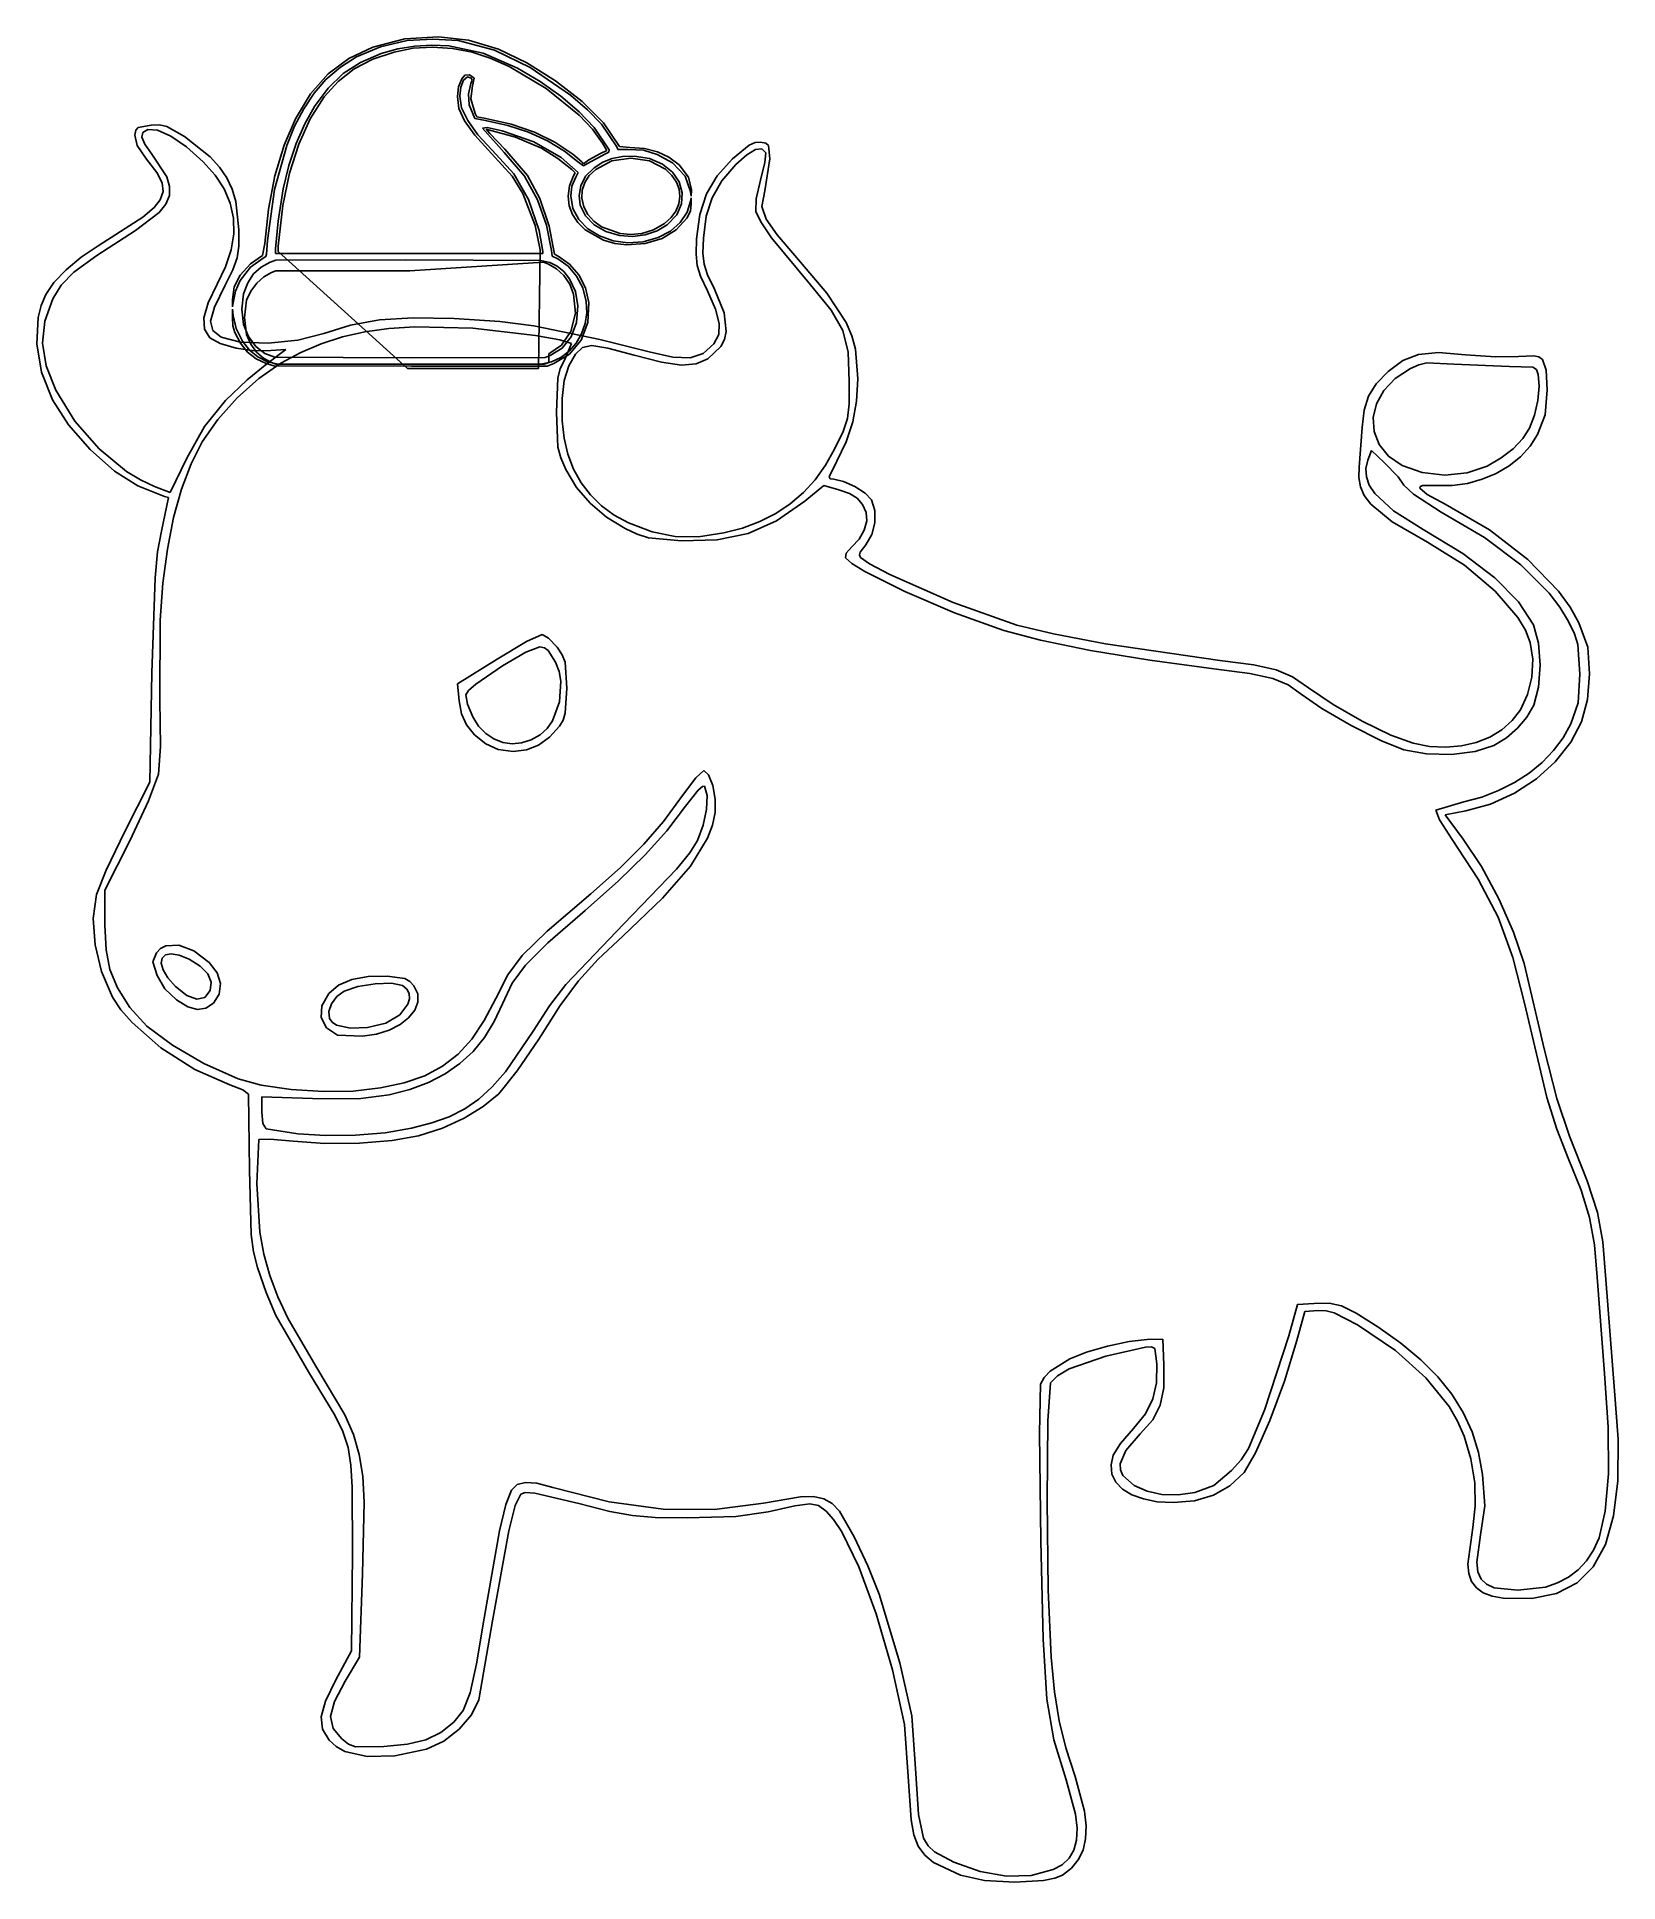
# Model space of a CAD drawing. Extents: x 8 to 137, y 0 to 151.
import ezdxf

# ---------------------------------------------------------------- set-up
doc = ezdxf.new("R2010")
doc.units = 0

msp = doc.modelspace()

# ---------------------------------------------------------------- linework, layer by layer
at = {"layer": 'Image'}
for p, q in [((35.060098, 150.5299), (37.689933, 151.2308)), ((37.689933, 151.2308), (40.432328, 151.382989)), ((39.967852, 151.207314), (37.86862, 151.096162)), ((42.06335, 151.0931), (39.967852, 151.207314)), ((40.432328, 151.382989), (42.895939, 151.102729)), ((33.7389, 149.750122), (32.409449, 148.89344)), ((33.085365, 149.601637), (35.060098, 150.5299)), ((35.703421, 150.561477), (33.7389, 149.750122)), ((34.056714, 149.299001), (35.740757, 150.01235)), ((36.817965, 150.138368), (35.055018, 149.549656)), ((37.86862, 151.096162), (35.703421, 150.561477)), ((35.740757, 150.01235), (37.111086, 150.399887)), ((38.370824, 150.449252), (36.817965, 150.138368)), ((37.111086, 150.399887), (38.495364, 150.633787)), ((39.958115, 150.538582), (38.370824, 150.449252)), ((38.495364, 150.633787), (39.890442, 150.714382)), ((39.890442, 150.714382), (41.293168, 150.642006)), ((41.596661, 150.444818), (39.958115, 150.538582)), ((41.293168, 150.642006), (44.108967, 150.039677)), ((43.206625, 150.126675), (41.596661, 150.444818)), ((45.036816, 150.290811), (42.06335, 151.0931)), ((42.895939, 151.102729), (45.350438, 150.365389)), ((44.682068, 149.647075), (43.206625, 150.126675)), ((44.108967, 150.039677), (46.917557, 148.82947)), ((46.218159, 148.968082), (44.682068, 149.647075)), ((47.9493, 148.887), (45.036816, 150.290811)), ((45.350438, 150.365389), (47.681765, 149.266462)), ((29.960712, 146.7193), (31.40121, 148.345865)), ((32.409449, 148.89344), (31.22335, 147.888532)), ((31.393141, 147.19136), (32.628735, 148.375466)), ((31.40121, 148.345865), (33.085365, 149.601637)), ((33.531745, 148.755204), (32.218239, 147.73589)), ((32.628735, 148.375466), (34.056714, 149.299001)), ((35.055018, 149.549656), (33.531745, 148.755204)), ((42.339595, 147.962083), (42.609613, 148.245855)), ((42.807804, 148.108981), (42.502892, 147.82729)), ((42.609613, 148.245855), (42.985491, 148.274223)), ((43.122273, 148.004964), (42.807804, 148.108981)), ((42.985491, 148.274223), (43.367554, 148.00398)), ((49.270321, 147.152814), (46.218159, 148.968082)), ((46.917557, 148.82947), (48.75552, 147.735553)), ((47.681765, 149.266462), (50.037581, 147.79402)), ((51.2632, 146.61025), (47.9493, 148.887)), ((28.716948, 144.67866), (29.960712, 146.7193)), ((30.269774, 146.772833), (29.415225, 145.499193)), ((31.22335, 147.888532), (30.269774, 146.772833)), ((30.286257, 145.6963), (31.393141, 147.19136)), ((32.218239, 147.73589), (31.084595, 146.472588)), ((41.990523, 146.511573), (42.067491, 147.300214)), ((42.067491, 147.300214), (42.339595, 147.962083)), ((42.272361, 147.262384), (42.181033, 146.516754)), ((42.502892, 147.82729), (42.272361, 147.262384)), ((42.897533, 146.71022), (43.082531, 147.559689)), ((42.944818, 145.814349), (42.897533, 146.71022)), ((43.082531, 147.559689), (43.188177, 147.850632)), ((43.236719, 147.362976), (43.091836, 146.303528)), ((43.188177, 147.850632), (43.122273, 148.004964)), ((43.367554, 148.00398), (43.236719, 147.362976)), ((48.75552, 147.735553), (50.456713, 146.526712)), ((51.959185, 144.962679), (49.270321, 147.152814)), ((50.037581, 147.79402), (52.201843, 146.099438)), ((52.657566, 145.402594), (51.2632, 146.61025)), ((29.415225, 145.499193), (28.660813, 144.070662)), ((29.485527, 144.265556), (30.286257, 145.6963)), ((31.084595, 146.472588), (29.94272, 144.685616)), ((42.118116, 145.522014), (41.990523, 146.511573)), ((42.565891, 144.516055), (42.118116, 145.522014)), ((42.181033, 146.516754), (42.320925, 145.568352)), ((42.320925, 145.568352), (42.831936, 144.534564)), ((43.419611, 144.697419), (42.944818, 145.814349)), ((43.091836, 146.303528), (43.448402, 145.112366)), ((43.448402, 145.112366), (43.590004, 144.831541)), ((50.456713, 146.526712), (51.958416, 145.25159)), ((51.958416, 145.25159), (53.197907, 143.95883)), ((52.201843, 146.099438), (53.958508, 144.334089)), ((53.7791, 144.227), (52.657566, 145.402594)), ((15.5783, 143.343), (15.662807, 143.733524)), ((15.662807, 143.733524), (15.857709, 143.966909)), ((15.857709, 143.966909), (16.90439, 144.163874)), ((16.635, 143.787), (16.219784, 143.550125)), ((17.432233, 143.740875), (16.635, 143.787)), ((16.90439, 144.163874), (17.596765, 144.170422)), ((18.522163, 143.2485), (17.432233, 143.740875)), ((17.596765, 144.170422), (18.194031, 144.046085)), ((18.194031, 144.046085), (19.65132, 143.215548)), ((27.792274, 142.511862), (28.716948, 144.67866)), ((28.660813, 144.070662), (28.007647, 142.490287)), ((28.783981, 142.64539), (29.485527, 144.265556)), ((29.94272, 144.685616), (28.99141, 142.597568)), ((43.426858, 143.338507), (42.565891, 144.516055)), ((42.831936, 144.534564), (43.674542, 143.361994)), ((44.301775, 144.535269), (43.419611, 144.697419)), ((43.590004, 144.831541), (44.32294, 144.703492)), ((44.054768, 143.908954), (44.434845, 143.962709)), ((45.821478, 141.921154), (44.054768, 143.908954)), ((46.114134, 144.129346), (44.301775, 144.535269)), ((44.32294, 144.703492), (46.403394, 144.232125)), ((44.548147, 143.782201), (44.340863, 143.820745)), ((44.340863, 143.820745), (44.652938, 143.459685)), ((44.434845, 143.962709), (45.666488, 143.690831)), ((46.754037, 143.1706), (44.548147, 143.782201)), ((45.666488, 143.690831), (48.257176, 142.779615)), ((47.814333, 143.568126), (46.114134, 144.129346)), ((46.403394, 144.232125), (48.296382, 143.580699)), ((48.296382, 143.580699), (49.983102, 142.756958)), ((53.041154, 143.815101), (51.959185, 144.962679)), ((53.880825, 142.679485), (53.041154, 143.815101)), ((53.197907, 143.95883), (54.421207, 142.12071)), ((55.038173, 142.371797), (53.7791, 144.227)), ((53.958508, 144.334089), (55.265328, 142.396329)), ((15.760438, 142.49), (15.5783, 143.343)), ((16.5269, 141.373), (15.760438, 142.49)), ((16.219784, 143.550125), (16.13155, 143.17075)), ((16.13155, 143.17075), (16.378641, 142.599)), ((16.378641, 142.599), (16.9694, 141.785)), ((19.804111, 142.368375), (18.522163, 143.2485)), ((19.65132, 143.215548), (21.734344, 141.549353)), ((21.1774, 141.159), (19.804111, 142.368375)), ((28.007647, 142.490287), (27.009491, 138.886203)), ((27.048397, 140.00806), (27.792274, 142.511862)), ((28.190736, 140.859782), (28.783981, 142.64539)), ((28.99141, 142.597568), (28.236345, 140.223297)), ((44.794033, 141.834183), (43.426858, 143.338507)), ((43.674542, 143.361994), (45.154156, 141.757104)), ((44.652938, 143.459685), (45.861208, 142.179345)), ((45.861208, 142.179345), (47.729888, 140.019995)), ((48.876077, 142.277331), (46.754037, 143.1706)), ((49.37568, 142.861981), (47.814333, 143.568126)), ((48.257176, 142.779615), (50.492748, 141.514021)), ((50.223215, 141.431362), (48.876077, 142.277331)), ((50.771485, 142.021279), (49.37568, 142.861981)), ((49.983102, 142.756958), (51.44475, 141.768652)), ((53.69884, 141.841441), (54.223869, 142.071579)), ((54.223869, 142.071579), (53.880825, 142.679485)), ((54.421207, 142.12071), (54.40546, 141.953423)), ((55.124432, 142.162043), (55.038173, 142.371797)), ((55.987735, 142.170707), (55.124432, 142.162043)), ((55.265328, 142.396329), (56.101699, 142.322999)), ((57.219857, 142.10111), (55.987735, 142.170707)), ((56.101699, 142.322999), (57.3041, 142.235046)), ((58.362995, 141.759648), (57.219857, 142.10111)), ((57.3041, 142.235046), (58.374888, 141.969841)), ((64.519307, 141.398825), (65.890358, 142.52658)), ((66.402657, 142.15173), (65.685257, 141.721318)), ((65.890358, 142.52658), (66.371832, 142.730043)), ((66.371832, 142.730043), (66.818737, 142.752985)), ((66.9301, 142.210416), (66.402657, 142.15173)), ((66.818737, 142.752985), (67.242214, 142.671619)), ((67.242403, 141.88748), (66.9301, 142.210416)), ((67.242214, 142.671619), (67.472253, 142.484784)), ((67.472253, 142.484784), (67.575038, 141.393945)), ((17.365478, 140.280625), (16.5269, 141.373)), ((16.9694, 141.785), (18.186323, 139.915188)), ((22.15153, 140.068945), (21.1774, 141.159)), ((21.734344, 141.549353), (22.500193, 140.712014)), ((22.500193, 140.712014), (23.099926, 139.84153)), ((27.714907, 138.93271), (28.190736, 140.859782)), ((46.476336, 139.983354), (44.794033, 141.834183)), ((45.154156, 141.757104), (46.602646, 140.172884)), ((47.489923, 139.984224), (45.821478, 141.921154)), ((51.364137, 140.526831), (50.223215, 141.431362)), ((50.492748, 141.514021), (51.872678, 140.269561)), ((51.838085, 141.182446), (50.771485, 142.021279)), ((51.44475, 141.768652), (52.170563, 141.157744)), ((52.319897, 140.82894), (51.838085, 141.182446)), ((52.170563, 141.157744), (52.32861, 140.998396)), ((52.65179, 141.006938), (52.319897, 140.82894)), ((52.32861, 140.998396), (52.765193, 141.313269)), ((52.482023, 139.968643), (53.198733, 140.662293)), ((54.10951, 141.813302), (52.65179, 141.006938)), ((52.765193, 141.313269), (53.69884, 141.841441)), ((53.198733, 140.662293), (53.906629, 141.125405)), ((54.645763, 141.239432), (53.337006, 140.535064)), ((53.906629, 141.125405), (54.669358, 141.434094)), ((54.40546, 141.953423), (54.10951, 141.813302)), ((56.187266, 141.464569), (54.645763, 141.239432)), ((54.669358, 141.434094), (55.513508, 141.596152)), ((55.513508, 141.596152), (56.465663, 141.619367)), ((57.727632, 141.239789), (56.187266, 141.464569)), ((56.465663, 141.619367), (57.729259, 141.415746)), ((59.033656, 140.53808), (57.727632, 141.239789)), ((57.729259, 141.415746), (58.782463, 140.958744)), ((59.617525, 141.060891), (58.362995, 141.759648)), ((58.374888, 141.969841), (59.319794, 141.525368)), ((58.782463, 140.958744), (59.598443, 140.303859)), ((59.319794, 141.525368), (60.144549, 140.899609)), ((60.632321, 139.980064), (59.617525, 141.060891)), ((60.144549, 140.899609), (60.925288, 139.906555)), ((63.263752, 140.005076), (64.519307, 141.398825)), ((64.803083, 140.929073), (63.64633, 139.581231)), ((65.685257, 141.721318), (64.803083, 140.929073)), ((66.813434, 139.65056), (67.171653, 141.084864)), ((67.575038, 141.393945), (67.161854, 138.776385)), ((67.171653, 141.084864), (67.242403, 141.88748)), ((17.804775, 139.4395), (17.365478, 140.280625)), ((17.885534, 138.728125), (17.804775, 139.4395)), ((18.186323, 139.915188), (18.420722, 139.124867)), ((18.420722, 139.124867), (18.397862, 138.3945)), ((22.88753, 138.936375), (22.15153, 140.068945)), ((23.099926, 139.84153), (23.546787, 138.915163)), ((26.514118, 137.285033), (27.048397, 140.00806)), ((28.236345, 140.223297), (27.683205, 137.577658)), ((47.345203, 138.565763), (46.476336, 139.983354)), ((46.602646, 140.172884), (47.814589, 138.07057)), ((48.559238, 138.037094), (47.489923, 139.984224)), ((47.729888, 140.019995), (48.747882, 138.138077)), ((51.061389, 138.329876), (51.178677, 139.194265)), ((51.178677, 139.194265), (51.496954, 139.997186)), ((51.374867, 139.165456), (51.272369, 138.358599)), ((51.642346, 140.253233), (51.364137, 140.526831)), ((51.691771, 139.902459), (51.374867, 139.165456)), ((51.496954, 139.997186), (51.642346, 140.253233)), ((51.872678, 140.269561), (51.691771, 139.902459)), ((51.954142, 138.399487), (52.092313, 139.186353)), ((52.092313, 139.186353), (52.482023, 139.968643)), ((52.422679, 139.457866), (52.219977, 138.838772)), ((52.794809, 140.022859), (52.422679, 139.457866)), ((53.337006, 140.535064), (52.794809, 140.022859)), ((59.559289, 140.039247), (59.033656, 140.53808)), ((59.930814, 139.488781), (59.559289, 140.039247)), ((59.598443, 140.303859), (60.150366, 139.50659)), ((60.148587, 138.904325), (59.930814, 139.488781)), ((60.150366, 139.50659), (60.411398, 138.622436)), ((61.088205, 138.732081), (60.632321, 139.980064)), ((60.925288, 139.906555), (61.155619, 138.852359)), ((62.38746, 138.516966), (63.263752, 140.005076)), ((63.64633, 139.581231), (62.853609, 138.209208)), ((66.465832, 138.115621), (66.813434, 139.65056)), ((17.166266, 137.398844), (17.6485, 138.025)), ((18.111833, 137.696758), (17.55672, 137.004312)), ((17.6485, 138.025), (17.885534, 138.728125)), ((18.397862, 138.3945), (18.111833, 137.696758)), ((23.385636, 137.75918), (22.88753, 138.936375)), ((23.646088, 136.53525), (23.385636, 137.75918)), ((23.546787, 138.915163), (23.85402, 137.910175)), ((23.85402, 137.910175), (24.10258, 135.573378)), ((27.009491, 138.886203), (26.42963, 134.711332)), ((27.30028, 136.303585), (27.714907, 138.93271)), ((27.683205, 137.577658), (27.313603, 134.235778)), ((48.360343, 135.945063), (47.345203, 138.565763)), ((47.814589, 138.07057), (48.696606, 135.514154)), ((49.278377, 135.957283), (48.559238, 138.037094)), ((48.747882, 138.138077), (49.512588, 135.888045)), ((51.156328, 137.554921), (51.061389, 138.329876)), ((51.429722, 136.830974), (51.156328, 137.554921)), ((51.272369, 138.358599), (51.441666, 137.337145)), ((52.05215, 137.605553), (51.954142, 138.399487)), ((52.471123, 136.73853), (52.05215, 137.605553)), ((52.219977, 138.838772), (52.186066, 138.164264)), ((52.186066, 138.164264), (52.337744, 137.464924)), ((59.882965, 137.123478), (60.124305, 137.704029)), ((60.354706, 137.706895), (59.953459, 136.815465)), ((60.124305, 137.704029), (60.212965, 138.303526)), ((60.212965, 138.303526), (60.148587, 138.904325)), ((60.411398, 138.622436), (60.354706, 137.706895)), ((60.795226, 137.01644), (61.090939, 137.933949)), ((61.141166, 137.720836), (61.084443, 137.117066)), ((61.1456, 138.329897), (61.088205, 138.732081)), ((61.090939, 137.933949), (61.143049, 138.189208)), ((61.143049, 138.189208), (61.141166, 137.720836)), ((61.155619, 138.852359), (61.1456, 138.329897)), ((61.843402, 136.829344), (62.38746, 138.516966)), ((62.853609, 138.209208), (62.37172, 136.692427)), ((66.42375, 137.07615), (66.465832, 138.115621)), ((67.161854, 138.776385), (66.911485, 137.48785)), ((12.5561, 134.266), (16.239825, 136.62475)), ((17.55672, 137.004312), (15.6156, 135.526)), ((16.239825, 136.62475), (17.166266, 137.398844)), ((23.669122, 135.262477), (23.646088, 136.53525)), ((26.218238, 134.46056), (26.514118, 137.285033)), ((27.0914, 134.036), (27.30028, 136.303585)), ((51.864438, 136.172236), (51.429722, 136.830974)), ((51.441666, 137.337145), (51.927838, 136.433157)), ((52.443341, 135.592911), (51.864438, 136.172236)), ((51.927838, 136.433157), (52.676079, 135.672801)), ((52.337744, 137.464924), (52.671766, 136.832917)), ((53.187831, 136.002325), (52.471123, 136.73853)), ((52.671766, 136.832917), (53.162888, 136.28306)), ((53.162888, 136.28306), (53.785869, 135.830171)), ((58.0595, 135.57691), (58.94367, 136.0898)), ((58.94367, 136.0898), (59.489301, 136.57952)), ((59.953459, 136.815465), (59.180823, 136.003647)), ((59.430988, 135.482077), (60.230635, 136.18647)), ((59.489301, 136.57952), (59.882965, 137.123478)), ((60.766889, 136.544266), (59.906936, 135.581748)), ((60.230635, 136.18647), (60.795226, 137.01644)), ((61.084443, 137.117066), (60.766889, 136.544266)), ((61.584547, 134.837055), (61.843402, 136.829344)), ((62.37172, 136.692427), (62.147463, 134.910313)), ((66.828449, 136.23562), (66.42375, 137.07615)), ((67.725456, 134.934148), (66.828449, 136.23562)), ((66.911485, 137.48785), (67.290598, 136.454375)), ((67.290598, 136.454375), (68.190013, 135.179049)), ((15.6156, 135.526), (12.47075, 133.486031)), ((23.454977, 133.93875), (23.669122, 135.262477)), ((24.10258, 135.573378), (24.090377, 134.245399)), ((26.42963, 134.711332), (26.353777, 133.587182)), ((48.775, 133.941133), (48.360343, 135.945063)), ((48.696606, 135.514154), (48.99634, 133.809234)), ((49.699218, 133.899244), (49.278377, 135.957283)), ((49.512588, 135.888045), (49.955073, 133.581895)), ((53.965171, 134.729311), (52.443341, 135.592911)), ((52.676079, 135.672801), (53.631583, 135.082243)), ((54.139997, 135.4452), (53.187831, 136.002325)), ((53.631583, 135.082243), (54.739543, 134.687648)), ((53.785869, 135.830171), (55.326434, 135.274572)), ((54.87383, 134.473441), (53.965171, 134.729311)), ((55.26534, 135.115423), (54.139997, 135.4452)), ((54.739543, 134.687648), (55.945155, 134.515181)), ((55.265343, 135.11543), (55.26534, 135.115423)), ((56.33776, 135.040398), (55.265343, 135.11543)), ((55.326434, 135.274572), (56.193532, 135.201497)), ((55.945155, 134.515181), (57.193612, 134.59101)), ((56.193532, 135.201497), (57.091516, 135.284664)), ((57.376315, 135.16989), (56.33776, 135.040398)), ((57.09151, 135.284656), (58.0595, 135.57691)), ((57.091516, 135.284664), (57.09151, 135.284656)), ((57.193612, 134.59101), (58.430109, 134.941299)), ((58.338255, 135.494206), (57.376315, 135.16989)), ((58.752414, 134.873631), (57.377943, 134.453214)), ((59.180823, 136.003647), (58.338255, 135.494206)), ((58.430109, 134.941299), (59.430988, 135.482077)), ((59.906936, 135.581748), (58.752414, 134.873631)), ((61.5347, 133.576134), (61.584547, 134.837055)), ((62.147463, 134.910313), (62.102635, 133.671564)), ((70.89827, 131.07988), (67.725456, 134.934148)), ((68.190013, 135.179049), (69.615518, 133.481215)), ((9.942714, 132.307125), (11.176995, 133.336766)), ((12.47075, 133.486031), (10.587501, 132.11375)), ((11.176995, 133.336766), (12.5561, 134.266)), ((23.00389, 132.561961), (23.454977, 133.93875)), ((23.952861, 133.280718), (23.597203, 132.316202)), ((24.090377, 134.245399), (23.952861, 133.280718)), ((26.0772, 133.25914), (25.031824, 132.512219)), ((25.033377, 132.795173), (26.040588, 133.46813)), ((26.040588, 133.46813), (26.218238, 134.46056)), ((26.305096, 133.396052), (26.0772, 133.25914)), ((26.353777, 133.587182), (26.305096, 133.396052)), ((26.648839, 132.922504), (27.1282, 133.101)), ((27.0914, 133.647), (27.0914, 134.036)), ((38.0438, 133.647), (27.0914, 133.647)), ((27.1282, 133.101), (37.7488, 133.118)), ((27.313603, 134.235778), (27.312643, 133.819231)), ((27.312643, 133.819231), (37.8965, 124.222)), ((37.7488, 133.118), (48.8355, 133.078091)), ((48.9963, 133.647), (38.0438, 133.647)), ((48.6277, 124.222), (48.775, 133.941133)), ((48.8355, 133.078091), (49.547206, 132.917877)), ((48.99634, 133.809234), (48.9963, 133.647)), ((49.751115, 133.432995), (49.699218, 133.899244)), ((50.220103, 133.192793), (49.751115, 133.432995)), ((49.955073, 133.581895), (50.231653, 133.411757)), ((51.067695, 132.60141), (50.220103, 133.192793)), ((50.231653, 133.411757), (51.182046, 132.781972)), ((55.858139, 134.353796), (54.87383, 134.473441)), ((57.377943, 134.453214), (55.858139, 134.353796)), ((61.619781, 132.67061), (61.5347, 133.576134)), ((62.102635, 133.671564), (62.19061, 132.779132)), ((69.615518, 133.481215), (72.255912, 130.382528)), ((8.945408, 131.262672), (9.942714, 132.307125)), ((10.587501, 132.11375), (9.52891, 131.047094)), ((22.3161, 131.13), (23.00389, 132.561961)), ((23.597203, 132.316202), (22.93057, 130.988718)), ((23.707677, 130.900166), (24.204148, 131.85986)), ((25.031824, 132.512219), (24.1894, 131.42801)), ((24.204148, 131.85986), (25.033377, 132.795173)), ((24.81342, 131.241535), (25.300071, 131.974164)), ((25.300071, 131.974164), (25.913351, 132.536221)), ((26.124635, 131.739813), (25.551779, 131.221706)), ((25.913351, 132.536221), (26.648839, 132.922504)), ((26.759431, 132.087177), (26.124635, 131.739813)), ((27.1282, 132.228), (26.759431, 132.087177)), ((38.0807, 132.228), (27.1282, 132.228)), ((49.033096, 132.928997), (38.0807, 132.228)), ((49.445832, 132.771097), (49.033096, 132.928997)), ((50.115554, 132.395339), (49.445832, 132.771097)), ((49.547206, 132.917877), (50.16745, 132.616383)), ((50.707238, 131.830047), (50.115554, 132.395339)), ((50.16745, 132.616383), (50.704879, 132.168008)), ((50.704879, 132.168008), (51.16814, 131.567151)), ((51.184478, 131.1187), (50.707238, 131.830047)), ((51.756192, 131.795678), (51.067695, 132.60141)), ((51.16814, 131.567151), (51.668271, 130.529655)), ((51.182046, 132.781972), (51.94472, 131.901247)), ((52.257162, 130.818219), (51.756192, 131.795678)), ((51.94472, 131.901247), (52.480755, 130.828133)), ((61.91016, 131.784713), (61.619781, 132.67061)), ((62.47621, 130.582675), (61.91016, 131.784713)), ((62.19061, 132.779132), (62.481077, 131.908328)), ((62.481077, 131.908328), (63.043721, 130.734463)), ((7.904657, 129.394721), (8.27723, 130.289)), ((8.27723, 130.289), (8.945408, 131.262672)), ((9.52891, 131.047094), (8.85803, 129.924)), ((21.568677, 129.592203), (22.3161, 131.13)), ((22.93057, 130.988718), (22.090886, 129.241204)), ((23.5828, 129.884), (23.707677, 130.900166)), ((23.828155, 130.54692), (23.623515, 129.60161)), ((24.1894, 131.42801), (23.828155, 130.54692)), ((24.338192, 129.084372), (24.457819, 130.343534)), ((24.457819, 130.343534), (24.81342, 131.241535)), ((25.072659, 130.568264), (24.719071, 129.814897)), ((25.551779, 131.221706), (25.072659, 130.568264)), ((51.510872, 130.304777), (51.184478, 131.1187)), ((51.655051, 128.758193), (51.510872, 130.304777)), ((51.668271, 130.529655), (51.853, 129.356251)), ((52.542173, 129.711653), (52.257162, 130.818219)), ((52.480755, 130.828133), (52.751233, 129.621187)), ((63.137258, 129.073595), (62.47621, 130.582675)), ((63.043721, 130.734463), (63.832847, 128.791185)), ((72.588974, 129.012715), (70.89827, 131.07988)), ((72.255912, 130.382528), (73.830665, 127.992277)), ((7.660252, 128.406891), (7.904657, 129.394721)), ((8.85803, 129.924), (8.199335, 128.111274)), ((21.223188, 128.387125), (21.568677, 129.592203)), ((22.090886, 129.241204), (21.772726, 128.09059)), ((23.5617, 128.381), (23.57221, 129.07964)), ((23.57221, 129.07964), (23.628013, 128.562547)), ((23.576423, 129.282572), (23.582761, 129.884147)), ((23.623515, 129.60161), (23.576423, 129.282572)), ((23.582761, 129.884147), (23.5828, 129.884)), ((23.628013, 128.562547), (23.871705, 127.492043)), ((24.458412, 127.815524), (24.338192, 129.084372)), ((24.719071, 129.814897), (24.541643, 128.408081)), ((51.286432, 127.246737), (51.655051, 128.758193)), ((51.853, 129.356251), (51.747463, 128.001736)), ((52.444592, 127.896944), (52.58236, 128.78822)), ((52.58236, 128.78822), (52.542173, 129.711653)), ((52.751233, 129.621187), (52.669317, 127.992642)), ((63.437846, 127.907756), (63.137258, 129.073595)), ((63.832847, 128.791185), (64.009493, 127.245093)), ((73.551256, 127.333332), (72.588974, 129.012715)), ((7.550903, 126.231625), (7.660252, 128.406891)), ((8.199335, 128.111274), (8.018129, 126.299688)), ((21.27158, 127.456734), (21.223188, 128.387125)), ((21.7058, 126.743), (21.27158, 127.456734)), ((21.772726, 128.09059), (21.962933, 127.341538)), ((21.962933, 127.341538), (22.648348, 126.798708)), ((23.587962, 127.711875), (23.5617, 128.381)), ((23.7682, 127.165), (23.587962, 127.711875)), ((24.228778, 126.288875), (23.7682, 127.165)), ((23.871705, 127.492043), (24.380703, 126.466017)), ((24.869901, 126.841564), (24.458412, 127.815524)), ((24.541643, 128.408081), (24.718281, 126.999617)), ((24.718281, 126.999617), (25.074522, 126.226458)), ((28.924909, 126.538958), (31.044448, 127.082583)), ((31.044448, 127.082583), (33.243315, 127.7777)), ((34.419176, 127.225059), (32.579197, 126.809323)), ((33.243315, 127.7777), (35.603225, 128.196908)), ((36.381848, 127.500414), (34.419176, 127.225059)), ((35.603225, 128.196908), (38.353297, 128.366613)), ((38.493019, 127.640078), (36.381848, 127.500414)), ((38.353297, 128.366613), (41.722648, 128.313223)), ((43.264077, 127.53109), (38.493019, 127.640078)), ((41.722648, 128.313223), (45.466518, 128.063561)), ((48.374391, 126.940326), (43.264077, 127.53109)), ((45.466518, 128.063561), (48.259988, 127.721416)), ((48.259988, 127.721416), (53.647292, 126.599325)), ((50.514707, 126.136254), (51.286432, 127.246737)), ((51.747463, 128.001736), (51.310162, 126.82661)), ((51.704142, 126.306821), (52.146107, 127.061815)), ((52.669317, 127.992642), (52.125639, 126.552094)), ((52.146107, 127.061815), (52.444592, 127.896944)), ((62.999808, 126.257545), (63.388516, 126.998095)), ((63.388516, 126.998095), (63.437846, 127.907756)), ((64.009493, 127.245093), (63.865619, 126.594828)), ((73.983296, 125.549501), (73.551256, 127.333332)), ((73.830665, 127.992277), (74.296984, 126.909293)), ((7.939092, 123.925297), (7.550903, 126.231625)), ((8.018129, 126.299688), (8.316292, 124.430063)), ((22.559195, 126.258047), (21.7058, 126.743)), ((23.882513, 125.879125), (22.559195, 126.258047)), ((22.648348, 126.798708), (24.235909, 126.380421)), ((25.371823, 125.669891), (23.882513, 125.879125)), ((24.8081, 125.5725), (24.228778, 126.288875)), ((24.235909, 126.380421), (26.491745, 126.299371)), ((24.380703, 126.466017), (24.953748, 125.738081)), ((25.504722, 125.017375), (24.8081, 125.5725)), ((25.470954, 126.037964), (24.869901, 126.841564)), ((24.953748, 125.738081), (25.643947, 125.173035)), ((25.074522, 126.226458), (25.5476, 125.573341)), ((26.7232, 125.694), (25.371823, 125.669891)), ((26.213612, 125.454241), (25.470954, 126.037964)), ((25.5476, 125.573341), (26.116309, 125.063929)), ((27.049912, 125.139914), (26.213612, 125.454241)), ((26.3928, 124.617), (27.94, 125.772)), ((26.491745, 126.299371), (28.924909, 126.538958)), ((27.94, 125.772), (26.7232, 125.694)), ((29.164103, 125.537948), (27.537377, 124.67293)), ((30.836108, 126.248516), (29.164103, 125.537948)), ((32.579197, 126.809323), (30.836108, 126.248516)), ((50.388363, 126.572712), (48.374391, 126.940326)), ((49.475612, 125.427937), (50.514707, 126.136254)), ((50.577609, 125.896582), (49.58632, 125.277361)), ((51.344037, 126.26614), (50.388363, 126.572712)), ((50.458723, 125.133199), (51.135935, 125.655953)), ((51.310162, 126.82661), (50.577609, 125.896582)), ((50.779593, 124.95073), (51.344037, 126.26614)), ((51.135935, 125.655953), (51.704142, 126.306821)), ((52.125639, 126.552094), (51.17728, 125.398778)), ((52.227908, 125.938536), (51.668054, 125.411206)), ((53.005609, 126.101716), (52.227908, 125.938536)), ((54.317145, 125.894011), (53.005609, 126.101716)), ((53.647292, 126.599325), (57.708318, 125.590516)), ((56.478504, 125.308687), (54.317145, 125.894011)), ((57.708318, 125.590516), (59.638359, 125.139822)), ((61.056468, 125.087255), (62.123375, 125.453076)), ((62.123375, 125.453076), (62.999808, 126.257545)), ((63.565606, 126.012464), (62.493134, 125.009573)), ((63.865619, 126.594828), (63.565606, 126.012464)), ((74.08327, 123.16899), (73.983296, 125.549501)), ((74.296984, 126.909293), (74.591164, 125.819191)), ((74.591164, 125.819191), (74.7888, 123.372)), ((120.715892, 125.38384), (122.33473, 125.521929)), ((122.33473, 125.521929), (124.54515, 125.35687)), ((8.81473, 121.65), (7.939092, 123.925297)), ((8.316292, 124.430063), (9.095704, 122.44322)), ((24.760362, 123.292375), (26.3928, 124.617)), ((26.3172, 124.625), (25.504722, 125.017375)), ((25.643947, 125.173035), (26.435506, 124.781076)), ((27.537377, 124.67293), (25.719603, 123.413924)), ((26.116309, 125.063929), (26.759441, 124.721887)), ((26.9441, 124.439), (26.3172, 124.625)), ((26.435506, 124.781076), (27.312633, 124.572407)), ((26.759441, 124.721887), (27.201964, 124.557264)), ((38.228168, 124.418916), (26.944068, 124.439131)), ((26.944068, 124.439131), (26.9441, 124.439)), ((27.049974, 125.14041), (27.049912, 125.139914)), ((38.228274, 125.106785), (27.049974, 125.14041)), ((27.201964, 124.557264), (38.154364, 124.571889)), ((27.312633, 124.572407), (48.846233, 124.567993)), ((37.8965, 124.222), (48.6277, 124.222)), ((38.154364, 124.571889), (49.106764, 124.586513)), ((49.328168, 124.425822), (38.228168, 124.418916)), ((49.180674, 125.115644), (38.228274, 125.106785)), ((48.846233, 124.567993), (49.689743, 124.762549)), ((49.106764, 124.586513), (49.475535, 124.726939)), ((49.58632, 125.277361), (49.180674, 125.115644)), ((49.881323, 124.631927), (49.328168, 124.425822)), ((49.475535, 124.726939), (49.475612, 125.427937)), ((49.689743, 124.762549), (50.458723, 125.133199)), ((51.17728, 125.398778), (49.881323, 124.631927)), ((50.207716, 123.438874), (50.414591, 124.217953)), ((50.414591, 124.217953), (50.779593, 124.95073)), ((51.104272, 124.452979), (50.740077, 123.247106)), ((51.668054, 125.411206), (51.104272, 124.452979)), ((58.698577, 124.739264), (56.478504, 125.308687)), ((60.336087, 124.504824), (58.698577, 124.739264)), ((59.638359, 125.139822), (61.056468, 125.087255)), ((61.548463, 124.597536), (60.336087, 124.504824)), ((62.493134, 125.009573), (61.548463, 124.597536)), ((117.247085, 122.969662), (118.21514, 123.97099)), ((118.21514, 123.97099), (119.429182, 124.885796)), ((120.040787, 124.227294), (118.789094, 123.407119)), ((119.429182, 124.885796), (120.715892, 125.38384)), ((120.731066, 124.535811), (120.040787, 124.227294)), ((121.399003, 124.681277), (120.731066, 124.535811)), ((123.603617, 124.574157), (121.399003, 124.681277)), ((128.169977, 124.39034), (123.603617, 124.574157)), ((124.54515, 125.35687), (127.011516, 125.176055)), ((127.011516, 125.176055), (128.89982, 125.205383)), ((130.063221, 124.34302), (128.169977, 124.39034)), ((128.89982, 125.205383), (130.148363, 125.266624)), ((130.36609, 124.132331), (130.063221, 124.34302)), ((130.148363, 125.266624), (130.558894, 125.167107)), ((130.511147, 123.71916), (130.36609, 124.132331)), ((130.558894, 125.167107), (130.852231, 124.951306)), ((130.852231, 124.951306), (131.163229, 124.082275)), ((131.163229, 124.082275), (131.23316, 122.482373)), ((9.095704, 122.44322), (10.657245, 119.908423)), ((23.0083, 121.604), (24.760362, 123.292375)), ((25.719603, 123.413924), (23.948432, 121.829324)), ((50.0944, 120.65), (50.207716, 123.438874)), ((50.740077, 123.247106), (50.568129, 121.75666)), ((74.063671, 121.328689), (74.08327, 123.16899)), ((74.7888, 123.372), (74.686547, 121.554583)), ((116.612011, 121.962417), (117.247085, 122.969662)), ((117.861256, 122.424785), (117.262059, 121.336482)), ((118.789094, 123.407119), (117.861256, 122.424785)), ((130.480609, 121.614285), (130.593136, 122.783118)), ((130.593136, 122.783118), (130.511147, 123.71916)), ((131.23316, 122.482373), (131.089739, 120.421549)), ((10.126257, 119.616118), (8.81473, 121.65)), ((21.280398, 119.468137), (23.0083, 121.604)), ((23.948432, 121.829324), (22.359556, 120.054784)), ((23.0083, 121.604), (23.0083, 121.604)), ((50.568129, 121.75666), (50.581084, 119.944716)), ((73.930788, 120.131866), (74.063671, 121.328689)), ((74.686547, 121.554583), (74.372873, 119.852005)), ((116.24615, 120.811776), (116.612011, 121.962417)), ((117.262059, 121.336482), (116.996289, 120.198403)), ((130.204862, 120.40439), (130.480609, 121.614285)), ((11.914159, 117.57694), (10.126257, 119.616118)), ((10.657245, 119.908423), (12.645248, 117.634876)), ((19.822784, 116.868098), (21.280398, 119.468137)), ((22.359556, 120.054784), (21.088667, 118.22596)), ((50.219103, 117.784803), (50.0944, 120.65)), ((50.581084, 119.944716), (50.735912, 118.521222)), ((73.573493, 119.065433), (73.930788, 120.131866)), ((74.372873, 119.852005), (73.837402, 118.223572)), ((116.08573, 119.38026), (116.24615, 120.811776)), ((116.996289, 120.198403), (117.068733, 119.066739)), ((129.79719, 119.34516), (130.204862, 120.40439)), ((131.089739, 120.421549), (130.456714, 118.805093)), ((21.088667, 118.22596), (20.177719, 116.425584)), ((50.735912, 118.521222), (51.045908, 117.197707)), ((72.88066, 117.6163), (73.573493, 119.065433)), ((73.837402, 118.223572), (73.06976, 116.62859)), ((115.841667, 116.13471), (116.08573, 119.38026)), ((117.068733, 119.066739), (117.484176, 117.997684)), ((117.484176, 117.997684), (118.247405, 117.047428)), ((128.460079, 117.656645), (129.236907, 118.477323)), ((129.236907, 118.477323), (129.79719, 119.34516)), ((130.456714, 118.805093), (129.842114, 117.853646)), ((13.901125, 115.812174), (11.914159, 117.57694)), ((12.645248, 117.634876), (14.880554, 115.796991)), ((18.474624, 114.079268), (19.822784, 116.868098)), ((20.177719, 116.425584), (19.397091, 114.347343)), ((50.455451, 116.898304), (50.219103, 117.784803)), ((50.879326, 115.947424), (50.455451, 116.898304)), ((51.045908, 117.197707), (51.50841, 115.978266)), ((72.138556, 116.295344), (72.88066, 117.6163)), ((73.06976, 116.62859), (72.443957, 115.357985)), ((116.559476, 116.703908), (116.397745, 116.023246)), ((116.860446, 117.495517), (116.559476, 116.703908)), ((117.904586, 116.532894), (116.860446, 117.495517)), ((119.050196, 115.348174), (117.904586, 116.532894)), ((118.247405, 117.047428), (119.363206, 116.272164)), ((126.327, 116.22), (127.484259, 116.898935)), ((127.484259, 116.898935), (128.460079, 117.656645)), ((129.05581, 116.999373), (128.123538, 116.255216)), ((129.842114, 117.853646), (129.05581, 116.999373)), ((15.809844, 114.601524), (13.901125, 115.812174)), ((14.880554, 115.796991), (16.034958, 115.095926)), ((16.034958, 115.095926), (17.184004, 114.56918)), ((51.756503, 114.486525), (50.879326, 115.947424)), ((51.50841, 115.978266), (52.120756, 114.866994)), ((52.120756, 114.866994), (52.880286, 113.867984)), ((70.325869, 114.055532), (71.287397, 115.108753)), ((71.287397, 115.108753), (72.138556, 116.295344)), ((72.443957, 115.357985), (72.517515, 115.179767)), ((72.517515, 115.179767), (72.822074, 115.14692)), ((72.822074, 115.14692), (73.607997, 114.974829)), ((73.607997, 114.974829), (74.549745, 114.548369)), ((115.816391, 115.295992), (115.841667, 116.13471)), ((115.950075, 114.530099), (115.816391, 115.295992)), ((116.397745, 116.023246), (116.435168, 115.345152)), ((116.435168, 115.345152), (116.675875, 114.664442)), ((119.514921, 114.664276), (119.050196, 115.348174)), ((119.363206, 116.272164), (121.008363, 115.696607)), ((121.008363, 115.696607), (122.857142, 115.495013)), ((122.857142, 115.495013), (124.699901, 115.668951)), ((124.699901, 115.668951), (126.326996, 116.21999)), ((125.924034, 115.149026), (124.708273, 114.81288)), ((127.071034, 115.634119), (125.924034, 115.149026)), ((126.326996, 116.21999), (126.327, 116.22)), ((128.123538, 116.255216), (127.071034, 115.634119)), ((17.991644, 113.736039), (15.809844, 114.601524)), ((17.184004, 114.56918), (18.474624, 114.079268)), ((17.746703, 110.9136), (18.340714, 113.66526)), ((18.340714, 113.66526), (17.991644, 113.736039)), ((19.397091, 114.347343), (18.7498, 112.009639)), ((52.870091, 113.181108), (51.756503, 114.486525)), ((52.880286, 113.867984), (53.784336, 112.985331)), ((70.432006, 113.363458), (68.132912, 111.755859)), ((69.252654, 113.134684), (70.325869, 114.055532)), ((72.005266, 114.645028), (70.432006, 113.363458)), ((73.241796, 114.298823), (72.005266, 114.645028)), ((74.099583, 113.990523), (73.241796, 114.298823)), ((74.733782, 113.595816), (74.099583, 113.990523)), ((74.549745, 114.548369), (75.3992, 114.002259)), ((75.178581, 113.086049), (74.733782, 113.595816)), ((75.3992, 114.002259), (75.908244, 113.47122)), ((75.908244, 113.47122), (76.184818, 112.590222)), ((116.266605, 113.810775), (115.950075, 114.530099)), ((116.789864, 113.111763), (116.266605, 113.810775)), ((116.675875, 114.664442), (117.123996, 113.975936)), ((117.123996, 113.975936), (118.659002, 112.554802)), ((120.287428, 113.925992), (119.514921, 114.664276)), ((122.547126, 112.458684), (120.287428, 113.925992)), ((120.832507, 114.560031), (120.809544, 114.413816)), ((120.809544, 114.413816), (121.411553, 113.916349)), ((121.068798, 114.643524), (120.832507, 114.560031)), ((122.173414, 114.639203), (121.068798, 114.643524)), ((121.411553, 113.916349), (122.890724, 113.117393)), ((123.449488, 114.638625), (122.173414, 114.639203)), ((124.708273, 114.81288), (123.449488, 114.638625)), ((18.7498, 112.009639), (18.238864, 109.430875)), ((54.200241, 112.050957), (52.870091, 113.181108)), ((53.784336, 112.985331), (54.830246, 112.22313)), ((55.727106, 111.115854), (54.200241, 112.050957)), ((54.830246, 112.22313), (56.015354, 111.585476)), ((66.765898, 111.686123), (68.066436, 112.345214)), ((68.066436, 112.345214), (69.252654, 113.134684)), ((75.468166, 112.432563), (75.178581, 113.086049)), ((75.515098, 111.746893), (75.468166, 112.432563)), ((76.184818, 112.590222), (76.189536, 111.595208)), ((118.552113, 111.669647), (116.789864, 113.111763)), ((118.659002, 112.554802), (121.073226, 111.040288)), ((126.102008, 110.370874), (122.547126, 112.458684)), ((122.890724, 113.117393), (126.513302, 111.005173)), ((17.436909, 109.20458), (17.746703, 110.9136)), ((56.721359, 110.649493), (55.727106, 111.115854)), ((56.015354, 111.585476), (57.950733, 110.848509)), ((57.634008, 110.368482), (56.721359, 110.649493)), ((60.330106, 110.121518), (57.634008, 110.368482)), ((57.950733, 110.848509), (59.81166, 110.473443)), ((59.81166, 110.473443), (61.724744, 110.4468)), ((61.724744, 110.4468), (63.816594, 110.755103)), ((65.808376, 110.719938), (63.27018, 110.195292)), ((63.816594, 110.755103), (63.8166, 110.7551)), ((63.8166, 110.7551), (65.349725, 111.156418)), ((65.349725, 111.156418), (66.765898, 111.686123)), ((68.132912, 111.755859), (65.808376, 110.719938)), ((74.891501, 110.242626), (75.309353, 110.98429)), ((75.309353, 110.98429), (75.515098, 111.746893)), ((75.938549, 110.615669), (75.448008, 109.7811)), ((76.189536, 111.595208), (75.938549, 110.615669)), ((121.427897, 109.9937), (118.552113, 111.669647)), ((121.073226, 111.040288), (124.321936, 109.067555)), ((129.076308, 108.141619), (126.102008, 110.370874)), ((126.513302, 111.005173), (129.668386, 108.570623)), ((17.230939, 107.089921), (17.436909, 109.20458)), ((18.238864, 109.430875), (17.867302, 106.629453)), ((63.27018, 110.195292), (60.330106, 110.121518)), ((73.767906, 108.709426), (73.837855, 109.1083)), ((73.837855, 109.1083), (74.302116, 109.619773)), ((74.302116, 109.619773), (74.891501, 110.242626)), ((74.978581, 109.180561), (74.918471, 108.960137)), ((74.918471, 108.960137), (75.009957, 108.749731)), ((75.448008, 109.7811), (74.978581, 109.180561)), ((124.458485, 108.108111), (121.427897, 109.9937)), ((124.321936, 109.067555), (126.947325, 107.075405)), ((74.292447, 108.243511), (73.767906, 108.709426)), ((75.349132, 107.597902), (74.292447, 108.243511)), ((75.009957, 108.749731), (75.753302, 108.229338)), ((78.622642, 105.967708), (75.349132, 107.597902)), ((75.753302, 108.229338), (77.419778, 107.36011)), ((77.419778, 107.36011), (82.599851, 105.048056)), ((126.988382, 105.999011), (124.458485, 108.108111)), ((131.395717, 105.834597), (129.076308, 108.141619)), ((129.668386, 108.570623), (132.170315, 105.978708)), ((16.9743, 99.2944), (17.230939, 107.089921)), ((17.867302, 106.629453), (17.638132, 103.623775)), ((82.715859, 104.219061), (78.622642, 105.967708)), ((126.947325, 107.075405), (128.895912, 105.110114)), ((128.843078, 103.836416), (126.988382, 105.999011)), ((132.286616, 104.671822), (131.395717, 105.834597)), ((132.170315, 105.978708), (133.118326, 104.67529)), ((82.599851, 105.048056), (87.794578, 103.19447)), ((128.895912, 105.110114), (130.114216, 103.217958)), ((132.985926, 103.513484), (132.286616, 104.671822)), ((133.118326, 104.67529), (133.833424, 103.394393)), ((17.638132, 103.623775), (17.619037, 97.07326)), ((86.756206, 102.752176), (82.715859, 104.219061)), ((87.794578, 103.19447), (90.800641, 102.486319)), ((129.462693, 102.788187), (128.843078, 103.836416)), ((129.848067, 101.79034), (129.462693, 102.788187)), ((130.114216, 103.217958), (130.528162, 101.733919)), ((133.484958, 102.483741), (132.985926, 103.513484)), ((133.833424, 103.394393), (134.574313, 101.413393)), ((45.234867, 100.42076), (47.656421, 101.85172)), ((48.737103, 101.414238), (47.604077, 101.002384)), ((47.656421, 101.85172), (48.9204, 102.447)), ((49.117086, 101.357009), (48.737103, 101.414238)), ((48.9204, 102.447), (49.463145, 102.142569)), ((49.429661, 101.128268), (49.117086, 101.357009)), ((49.463145, 102.142569), (50.15058, 101.41064)), ((50.15058, 101.41064), (50.577112, 100.785105)), ((89.755191, 101.963495), (86.756206, 102.752176)), ((93.843349, 101.139078), (89.755191, 101.963495)), ((90.800641, 102.486319), (95.058159, 101.685177)), ((95.058159, 101.685177), (104.422078, 100.30826)), ((130.054886, 100.407998), (129.848067, 101.79034)), ((130.528162, 101.733919), (130.67102, 99.923718)), ((133.762986, 101.620003), (133.484958, 102.483741)), ((133.911352, 99.201394), (133.762986, 101.620003)), ((134.574313, 101.413393), (134.716787, 99.208173)), ((41.989007, 98.39458), (45.234867, 100.42076)), ((45.6889, 99.869147), (43.489809, 98.375002)), ((47.604077, 101.002384), (45.6889, 99.869147)), ((50.02343, 100.168034), (49.429661, 101.128268)), ((50.310801, 99.419543), (50.02343, 100.168034)), ((50.577112, 100.785105), (50.815168, 100.168327)), ((50.815168, 100.168327), (50.941053, 98.04467)), ((98.687161, 100.339562), (93.843349, 101.139078)), ((103.953106, 99.625586), (98.687161, 100.339562)), ((104.422078, 100.30826), (107.206692, 99.943815)), ((107.206692, 99.943815), (109.047193, 99.540817)), ((129.980344, 98.950145), (130.054886, 100.407998)), ((130.67102, 99.923718), (130.541551, 98.121497)), ((16.7922, 90.3564), (16.9743, 99.2944)), ((42.12175, 97.01308), (41.989007, 98.39458)), ((43.489809, 98.375002), (42.902676, 97.852675)), ((50.457697, 98.606381), (50.310801, 99.419543)), ((50.357925, 96.918969), (50.457697, 98.606381)), ((106.886913, 99.230116), (103.953106, 99.625586)), ((108.771053, 98.834686), (106.886913, 99.230116)), ((110.03224, 98.31517), (108.771053, 98.834686)), ((109.047193, 99.540817), (110.396129, 98.959621)), ((111.097186, 97.547436), (110.03224, 98.31517)), ((110.396129, 98.959621), (111.706048, 98.06058)), ((129.641041, 97.532139), (129.980344, 98.950145)), ((133.780281, 96.842306), (133.911352, 99.201394)), ((134.716787, 99.208173), (134.55276, 97.10365)), ((17.619037, 97.07326), (17.680679, 93.265833)), ((42.32962, 95.945843), (42.12175, 97.01308)), ((42.902676, 97.852675), (42.678, 97.496607)), ((42.678, 97.496607), (42.811361, 96.739133)), ((42.811361, 96.739133), (43.242444, 95.694507)), ((49.779825, 95.371641), (50.357925, 96.918969)), ((50.941053, 98.04467), (50.828484, 96.007322)), ((112.783989, 96.386486), (111.097186, 97.547436)), ((111.706048, 98.06058), (113.704166, 96.709167)), ((129.053578, 96.26934), (129.641041, 97.532139)), ((130.541551, 98.121497), (130.138516, 96.661398)), ((133.185838, 95.108514), (133.780281, 96.842306)), ((134.55276, 97.10365), (134.059466, 95.284987)), ((42.747142, 95.027843), (42.32962, 95.945843)), ((43.242444, 95.694507), (43.728716, 94.934705)), ((49.328813, 94.733586), (49.779825, 95.371641)), ((50.648365, 95.413818), (50.350659, 94.91826)), ((50.828484, 96.007322), (50.648365, 95.413818)), ((115.201527, 94.991613), (112.783989, 96.386486)), ((113.704166, 96.709167), (116.097768, 95.343167)), ((116.097768, 95.343167), (118.435075, 94.202007)), ((127.527858, 94.636771), (128.374441, 95.382846)), ((128.374441, 95.382846), (129.053578, 96.26934)), ((129.567609, 95.664527), (128.821017, 94.768035)), ((130.138516, 96.661398), (129.567609, 95.664527)), ((134.059466, 95.284987), (133.186893, 93.624797)), ((43.398032, 94.220791), (42.747142, 95.027843)), ((44.306, 93.4864), (43.398032, 94.220791)), ((43.728716, 94.934705), (44.314203, 94.329007)), ((44.314203, 94.329007), (44.978697, 93.882755)), ((44.978697, 93.882755), (45.701995, 93.601296)), ((47.244177, 93.554126), (48.02265, 93.799103)), ((48.02265, 93.799103), (48.779104, 94.230247)), ((49.544219, 94.025377), (48.635457, 93.37822)), ((48.779104, 94.230247), (48.77911, 94.230244)), ((48.77911, 94.230244), (49.328813, 94.733586)), ((50.350659, 94.91826), (49.544219, 94.025377)), ((117.6664, 93.734079), (115.201527, 94.991613)), ((119.495206, 92.985146), (117.6664, 93.734079)), ((118.435075, 94.202007), (120.264308, 93.52511)), ((125.427517, 93.595592), (126.537619, 94.038544)), ((126.537619, 94.038544), (127.527858, 94.636771)), ((127.914163, 93.987562), (126.862466, 93.338748)), ((128.821017, 94.768035), (127.914163, 93.987562)), ((131.767694, 92.935856), (132.558152, 93.98648)), ((132.558152, 93.98648), (133.185838, 95.108514)), ((17.680679, 93.265833), (17.511508, 91.00549)), ((44.30595, 93.486399), (44.306, 93.4864)), ((45.334596, 93.005285), (44.30595, 93.486399)), ((46.5666, 92.8514), (45.334596, 93.005285)), ((45.701995, 93.601296), (46.46389, 93.489971)), ((46.46389, 93.489971), (47.244177, 93.554126)), ((47.638282, 92.984368), (46.5666, 92.8514)), ((48.635457, 93.37822), (47.638282, 92.984368)), ((121.358144, 92.653687), (119.495206, 92.985146)), ((120.264308, 93.52511), (121.615947, 93.272675)), ((123.412153, 92.61198), (121.358144, 92.653687)), ((121.615947, 93.272675), (122.942889, 93.205229)), ((122.942889, 93.205229), (124.221343, 93.315344)), ((125.349503, 92.845257), (123.412153, 92.61198)), ((124.221343, 93.315344), (125.427517, 93.595592)), ((126.862466, 93.338748), (125.349503, 92.845257)), ((130.828949, 91.96719), (131.767694, 92.935856)), ((133.186893, 93.624797), (131.885027, 91.995693)), ((17.511508, 91.00549), (16.700566, 88.825744)), ((60.417483, 89.242165), (61.517438, 90.69493)), ((61.517438, 90.69493), (62.172103, 91.299175)), ((62.172103, 91.299175), (62.566851, 90.946408)), ((62.566851, 90.946408), (62.90378, 90.07135)), ((128.564522, 90.317924), (129.756397, 91.09103)), ((129.756397, 91.09103), (130.828949, 91.96719)), ((131.885027, 91.995693), (130.357893, 90.618672)), ((14.75786, 86.31224), (16.7922, 90.3564)), ((58.867675, 87.124862), (60.417483, 89.242165)), ((61.700615, 89.682008), (60.670681, 88.38048)), ((62.050439, 89.99863), (61.700615, 89.682008)), ((62.230081, 90.02897), (62.050439, 89.99863)), ((62.432828, 89.242349), (62.230081, 90.02897)), ((62.385071, 88.104055), (62.432828, 89.242349)), ((62.90378, 90.07135), (63.108375, 88.948867)), ((125.88073, 89.123063), (127.267805, 89.658419)), ((128.556255, 89.450738), (126.59112, 88.552774)), ((127.267805, 89.658419), (128.564522, 90.317924)), ((130.357893, 90.618672), (128.556255, 89.450738)), ((16.700566, 88.825744), (15.168668, 85.55097)), ((60.670681, 88.38048), (59.135439, 86.360303)), ((62.112878, 86.812108), (62.385071, 88.104055)), ((63.106122, 87.853825), (62.885144, 86.82643)), ((63.108375, 88.948867), (63.106122, 87.853825)), ((122.115158, 88.058276), (124.417778, 88.722404)), ((122.418562, 87.264823), (122.115158, 88.058276)), ((124.573497, 87.985663), (122.875967, 87.663063)), ((122.875967, 87.663063), (124.364607, 85.684233)), ((124.417778, 88.722404), (125.88073, 89.123063)), ((126.59112, 88.552774), (124.573497, 87.985663)), ((13.235198, 83.124448), (14.75786, 86.31224)), ((57.262276, 85.253132), (58.867675, 87.124862)), ((59.135439, 86.360303), (57.364287, 84.379104)), ((61.64232, 85.56453), (62.112878, 86.812108)), ((62.885144, 86.82643), (62.481748, 85.76446)), ((123.468298, 85.647576), (122.418562, 87.264823)), ((15.168668, 85.55097), (13.1233, 81.4967)), ((55.359253, 83.367786), (57.262276, 85.253132)), ((61.021088, 84.54332), (61.64232, 85.56453)), ((62.481748, 85.76446), (61.077597, 83.469844)), ((125.600432, 82.408964), (123.468298, 85.647576)), ((124.364607, 85.684233), (125.851485, 83.435533)), ((12.4311, 81.1392), (13.235198, 83.124448)), ((52.916573, 81.209635), (55.359253, 83.367786)), ((57.364287, 84.379104), (55.189772, 82.262993)), ((55.62158, 78.74027), (59.9371, 83.208974)), ((61.077597, 83.469844), (58.793453, 80.836068)), ((59.9371, 83.208974), (61.021088, 84.54332)), ((125.851485, 83.435533), (127.274432, 80.794619)), ((55.189772, 82.262993), (52.444441, 79.83808)), ((127.216505, 79.284046), (125.600432, 82.408964)), ((12.167569, 79.163806), (12.4311, 81.1392)), ((13.1233, 81.4967), (13.125163, 78.63684)), ((49.344721, 78.126797), (52.916573, 81.209635)), ((58.793453, 80.836068), (55.529102, 77.729225)), ((127.274432, 80.794619), (128.491436, 78.051138)), ((12.315075, 77.01145), (12.167569, 79.163806)), ((13.125163, 78.63684), (13.213752, 76.620556)), ((52.444441, 79.83808), (49.400804, 77.183079)), ((50.859293, 73.781601), (55.62158, 78.74027)), ((128.441132, 75.991294), (127.216505, 79.284046)), ((47.303713, 76.159972), (49.344721, 78.126797)), ((49.400804, 77.183079), (47.563981, 75.365945)), ((55.529102, 77.729225), (53.507702, 75.836334)), ((128.491436, 78.051138), (129.360487, 75.494733)), ((12.851344, 74.823619), (12.315075, 77.01145)), ((13.213752, 76.620556), (13.529286, 74.998494)), ((17.056968, 75.619606), (17.352313, 76.37435)), ((17.38796, 74.51114), (17.056968, 75.619606)), ((17.352313, 76.37435), (17.683622, 76.730444)), ((17.683622, 76.730444), (18.10827, 76.949401)), ((17.808242, 75.925095), (17.741291, 75.508433)), ((18.080902, 76.192556), (17.808242, 75.925095)), ((18.547163, 76.286429), (18.080902, 76.192556)), ((18.10827, 76.949401), (19.169319, 76.988757)), ((19.194921, 76.182329), (18.547163, 76.286429)), ((19.169319, 76.988757), (20.398932, 76.518122)), ((20.01207, 75.855871), (19.194921, 76.182329)), ((20.933695, 75.28126), (20.01207, 75.855871)), ((20.398932, 76.518122), (21.660583, 75.563202)), ((46.12339, 74.568999), (47.303713, 76.159972)), ((53.507702, 75.836334), (51.920304, 74.084329)), ((129.398928, 72.249176), (128.441132, 75.991294)), ((13.7541, 72.7418), (12.851344, 74.823619)), ((13.529286, 74.998494), (14.150858, 73.507927)), ((18.038668, 73.420101), (17.38796, 74.51114)), ((17.741291, 75.508433), (17.892151, 74.966954)), ((17.892151, 74.966954), (18.272929, 74.325045)), ((18.272929, 74.325045), (18.89573, 73.607091)), ((21.54217, 74.640141), (20.933695, 75.28126)), ((21.819342, 73.959602), (21.54217, 74.640141)), ((21.660583, 75.563202), (22.302194, 74.724876)), ((22.302194, 74.724876), (22.580174, 73.843185)), ((32.260738, 73.706694), (33.344513, 74.17289)), ((33.344513, 74.17289), (34.680274, 74.424736)), ((34.680274, 74.424736), (36.23678, 74.45296)), ((36.23678, 74.45296), (37.691084, 74.249949)), ((37.691084, 74.249949), (38.097346, 74.020269)), ((45.133593, 72.613715), (46.12339, 74.568999)), ((47.563981, 75.365945), (46.479978, 73.872031)), ((51.920304, 74.084329), (50.417068, 72.043932)), ((129.360487, 75.494733), (131.037367, 68.406013)), ((14.433784, 71.710206), (13.7541, 72.7418)), ((14.150858, 73.507927), (15.157563, 71.88613)), ((18.99341, 72.50266), (18.038668, 73.420101)), ((18.89573, 73.607091), (19.818496, 72.872126)), ((19.818496, 72.872126), (20.648039, 72.564834)), ((20.648039, 72.564834), (21.314259, 72.69358)), ((21.314259, 72.69358), (21.74706, 73.266731)), ((21.74706, 73.266731), (21.819342, 73.959602)), ((21.74706, 73.266731), (21.74706, 73.266731)), ((22.486553, 72.993004), (22.013361, 72.249212)), ((22.580174, 73.843185), (22.486553, 72.993004)), ((30.881967, 72.024621), (31.46019, 73.03542)), ((31.46019, 73.03542), (32.260738, 73.706694)), ((32.109435, 72.778145), (31.671487, 72.19364)), ((32.71854, 73.227046), (32.109435, 72.778145)), ((33.845599, 73.61096), (32.71854, 73.227046)), ((35.248763, 73.837721), (33.845599, 73.61096)), ((36.579229, 73.873793), (35.248763, 73.837721)), ((37.48819, 73.68564), (36.579229, 73.873793)), ((37.85151, 73.394616), (37.48819, 73.68564)), ((38.039447, 73.02554), (37.85151, 73.394616)), ((37.934915, 72.156242), (38.063437, 72.604164)), ((38.063437, 72.604164), (38.039447, 73.02554)), ((38.097346, 74.020269), (38.43153, 73.653467)), ((38.43153, 73.653467), (38.741846, 73.002151)), ((38.741846, 73.002151), (38.752651, 72.331336)), ((44.192728, 70.812707), (45.133593, 72.613715)), ((46.479978, 73.872031), (45.694801, 72.18669)), ((49.521183, 72.033457), (50.859293, 73.781601)), ((15.346656, 70.653841), (14.433784, 71.710206)), ((15.157563, 71.88613), (16.567513, 70.366459)), ((18.993421, 72.50267), (18.99341, 72.50266)), ((19.913933, 71.948319), (18.993421, 72.50267)), ((20.706564, 71.722764), (19.913933, 71.948319)), ((21.397609, 71.823797), (20.706564, 71.722764)), ((22.013361, 72.249212), (21.397609, 71.823797)), ((30.820666, 71.056333), (30.881967, 72.024621)), ((31.257405, 70.221258), (30.820666, 71.056333)), ((31.671487, 72.19364), (31.453867, 71.564558)), ((31.453867, 71.564558), (31.50575, 70.981926)), ((36.12441, 70.61417), (37.266076, 71.283776)), ((37.266076, 71.283776), (37.934915, 72.156242)), ((37.99657, 71.049035), (37.290103, 70.49646)), ((38.494156, 71.670479), (37.99657, 71.049035)), ((38.752651, 72.331336), (38.494156, 71.670479)), ((45.694801, 72.18669), (45.014384, 70.730751)), ((48.19261, 69.96243), (49.521183, 72.033457)), ((50.417068, 72.043932), (48.648152, 69.285865)), ((131.224961, 64.503975), (129.398928, 72.249176)), ((17.7029, 68.5932), (15.346656, 70.653841)), ((16.567513, 70.366459), (18.658734, 68.792879)), ((32.1733, 69.6101), (31.257405, 70.221258)), ((31.50575, 70.981926), (31.723759, 70.680196)), ((31.723759, 70.680196), (32.101481, 70.446998)), ((32.101481, 70.446998), (33.221968, 70.195283)), ((32.1733, 69.610096), (32.1733, 69.6101)), ((34.21952, 69.546517), (32.1733, 69.610096)), ((33.221968, 70.195283), (34.639011, 70.244949)), ((35.371368, 69.715745), (34.21952, 69.546517)), ((34.639011, 70.244949), (36.12441, 70.614168)), ((36.404966, 70.042211), (35.371368, 69.715745)), ((36.12441, 70.614168), (36.12441, 70.61417)), ((37.290103, 70.49646), (36.404966, 70.042211)), ((43.179078, 69.305203), (44.192728, 70.812707)), ((45.014384, 70.730751), (44.208546, 69.43436)), ((45.92249, 66.624975), (48.19261, 69.96243)), ((20.484694, 66.812684), (17.7029, 68.5932)), ((18.658734, 68.792879), (21.218999, 67.305067)), ((40.781606, 67.072462), (42.054688, 68.066642)), ((42.054688, 68.066642), (43.179078, 69.305203)), ((43.271339, 68.292747), (42.196817, 67.301146)), ((44.208546, 69.43436), (43.271339, 68.292747)), ((48.648152, 69.285865), (46.893434, 66.694852)), ((131.037367, 68.406013), (132.035943, 64.43123)), ((23.3539, 65.5651), (20.484694, 66.812684)), ((21.218999, 67.305067), (24.036083, 66.0427)), ((39.321879, 66.298102), (40.781606, 67.072462)), ((42.196817, 67.301146), (40.979035, 66.454789)), ((44.850478, 65.386912), (45.92249, 66.624975)), ((46.893434, 66.694852), (45.373722, 64.824815)), ((24.4136, 65.141462), (23.3539, 65.5651)), ((24.036083, 66.0427), (25.920529, 65.539817)), ((24.8808, 64.7893), (24.4136, 65.141462)), ((25.920529, 65.539817), (28.388714, 65.177692)), ((28.388714, 65.177692), (31.032386, 64.999477)), ((31.032386, 64.999477), (33.443293, 65.048325)), ((33.443293, 65.048325), (35.690675, 65.310595)), ((35.690675, 65.310595), (37.637553, 65.719)), ((38.089903, 65.178733), (36.406661, 64.7395)), ((37.637553, 65.719), (39.321879, 66.298102)), ((39.612046, 65.748907), (38.089903, 65.178733)), ((40.979035, 66.454789), (39.612046, 65.748907)), ((43.757838, 64.385818), (44.850478, 65.386912)), ((24.966, 58.5614), (24.8808, 64.7893)), ((30.127221, 64.427306), (25.9644, 64.5651)), ((25.9644, 64.5651), (25.9644, 63.3183)), ((33.850366, 64.415831), (30.127221, 64.427306)), ((36.406661, 64.7395), (33.850366, 64.415831)), ((41.322693, 62.944109), (42.597574, 63.584085)), ((44.109115, 63.767539), (42.551859, 62.81965)), ((42.597574, 63.584085), (43.757838, 64.385818)), ((45.373722, 64.824815), (44.109115, 63.767539)), ((132.043362, 61.915476), (131.224961, 64.503975)), ((132.035943, 64.43123), (133.060957, 61.350463)), ((25.9644, 63.3183), (26.062129, 62.381603)), ((26.062129, 62.381603), (26.317177, 61.94409)), ((36.072682, 61.632823), (38.241057, 61.999045)), ((38.241057, 61.999045), (38.2411, 61.999)), ((38.2411, 61.999), (39.8862, 62.428283)), ((40.763472, 62.013406), (38.805472, 61.381065)), ((39.8862, 62.428283), (41.322693, 62.944109)), ((42.551859, 62.81965), (40.763472, 62.013406)), ((25.715952, 61.088028), (25.563416, 57.479458)), ((26.617114, 61.11571), (25.715952, 61.088028)), ((26.317177, 61.94409), (28.927727, 61.549019)), ((28.538172, 60.936534), (26.617114, 61.11571)), ((31.135116, 60.754442), (28.538172, 60.936534)), ((28.927727, 61.549019), (31.189696, 61.396874)), ((33.96209, 60.778661), (31.135116, 60.754442)), ((31.189696, 61.396874), (33.646788, 61.428455)), ((33.646788, 61.428455), (36.072682, 61.632823)), ((36.64393, 60.99295), (33.96209, 60.778661)), ((38.805472, 61.381065), (36.64393, 60.99295)), ((132.975738, 59.554676), (132.043362, 61.915476)), ((133.060957, 61.350463), (134.527642, 57.70455)), ((134.035454, 56.914316), (132.975738, 59.554676)), ((25.104, 53.296925), (24.966, 58.5614)), ((25.563416, 57.479458), (25.817562, 53.492143)), ((134.527642, 57.70455), (135.366286, 55.110145)), ((134.713155, 54.688943), (134.035454, 56.914316)), ((135.109576, 52.460909), (134.713155, 54.688943)), ((135.366286, 55.110145), (135.796207, 52.70245)), ((25.296159, 51.867931), (25.104, 53.296925)), ((25.817562, 53.492143), (26.141601, 51.692478)), ((25.623, 50.6042), (25.296159, 51.867931)), ((26.141601, 51.692478), (26.621507, 49.946462)), ((135.325448, 49.812566), (135.109576, 52.460909)), ((135.796207, 52.70245), (136.036727, 49.616663)), ((26.316652, 48.540245), (25.623, 50.6042)), ((26.621507, 49.946462), (27.275698, 48.197332)), ((27.130763, 46.655212), (26.316652, 48.540245)), ((135.937178, 41.924236), (135.325448, 49.812566)), ((136.036727, 49.616663), (136.768709, 40.499153)), ((27.275698, 48.197332), (28.122591, 46.388329)), ((110.071714, 44.988571), (110.782391, 47.554781)), ((111.39108, 46.990313), (110.744487, 44.615513)), ((110.782391, 47.554781), (112.169671, 47.642916)), ((112.49271, 47.07047), (111.39108, 46.990313)), ((112.169671, 47.642916), (113.392739, 47.664135)), ((113.129846, 47.055426), (112.49271, 47.07047)), ((113.795971, 46.88323), (113.129846, 47.055426)), ((113.392739, 47.664135), (114.408609, 47.447019)), ((115.711, 45.8847), (113.795971, 46.88323)), ((114.408609, 47.447019), (115.606718, 46.848008)), ((29.7876, 42.0514), (27.130763, 46.655212)), ((28.122591, 46.388329), (30.468156, 42.363658)), ((115.606718, 46.848008), (117.376501, 45.723546)), ((118.811687, 43.783311), (115.711, 45.8847)), ((117.376501, 45.723546), (119.264137, 44.392405)), ((93.515047, 43.653386), (95.245776, 44.151488)), ((98.355525, 44.068283), (95.106616, 43.341864)), ((95.245776, 44.151488), (97.013865, 44.524871)), ((97.013865, 44.524871), (98.495498, 44.69288)), ((98.841282, 44.099905), (98.355525, 44.068283)), ((98.495498, 44.69288), (99.765498, 44.732546)), ((99.102319, 43.964583), (98.841282, 44.099905)), ((99.285867, 42.699193), (99.102319, 43.964583)), ((99.765498, 44.732546), (99.854505, 42.615886)), ((108.091044, 38.920801), (110.071714, 44.988571)), ((110.744487, 44.615513), (109.719016, 41.278472)), ((119.264137, 44.392405), (120.897361, 43.039771)), ((30.468156, 42.363658), (32.757141, 38.516909)), ((90.527193, 42.101089), (92.145498, 43.11122)), ((95.106616, 43.341864), (92.080975, 42.302473)), ((92.145498, 43.11122), (93.515047, 43.653386)), ((99.258463, 41.150541), (99.285867, 42.699193)), ((99.854505, 42.615886), (99.835613, 40.74033)), ((121.317245, 41.550435), (118.811687, 43.783311)), ((120.897361, 43.039771), (122.286615, 41.65092)), ((31.956029, 38.503289), (29.7876, 42.0514)), ((89.655844, 37.035966), (89.741898, 41.04752)), ((89.741898, 41.04752), (90.042333, 41.589963)), ((90.042333, 41.589963), (90.527193, 42.101089)), ((90.555555, 41.134403), (90.343489, 38.023961)), ((91.131658, 41.716713), (90.555555, 41.134403)), ((92.080975, 42.302473), (91.131658, 41.716713)), ((98.954406, 39.824783), (99.258463, 41.150541)), ((109.719016, 41.278472), (108.529465, 38.049385)), ((123.205172, 39.209463), (121.317245, 41.550435)), ((122.286615, 41.65092), (123.442336, 40.211126)), ((136.232528, 37.52001), (135.937178, 41.924236)), ((98.334822, 38.615215), (98.954406, 39.824783)), ((99.55202, 39.304555), (98.936022, 38.110654)), ((99.835613, 40.74033), (99.55202, 39.304555)), ((123.442336, 40.211126), (124.374967, 38.705667)), ((136.768709, 40.499153), (137.051277, 36.524842)), ((32.607152, 37.165205), (31.956029, 38.503289)), ((32.757141, 38.516909), (33.473981, 36.906704)), ((90.343489, 38.023961), (90.287179, 31.513786)), ((97.360837, 37.415133), (98.334822, 38.615215)), ((98.936022, 38.110654), (97.919915, 36.960716)), ((106.793482, 35.768459), (108.091044, 38.920801)), ((108.529465, 38.049385), (107.364644, 35.399712)), ((123.910491, 38.00575), (123.205172, 39.209463)), ((124.452963, 36.783783), (123.910491, 38.00575)), ((124.374967, 38.705667), (125.094946, 37.119816)), ((33.031358, 35.862008), (32.607152, 37.165205)), ((33.473981, 36.906704), (33.953927, 35.289054)), ((89.76092, 28.20642), (89.655844, 37.035966)), ((96.308541, 36.173318), (97.360837, 37.415133)), ((97.919915, 36.960716), (96.740693, 35.614834)), ((125.000113, 34.920863), (124.452963, 36.783783)), ((125.094946, 37.119816), (125.612715, 35.438851)), ((136.253263, 33.706698), (136.232528, 37.52001)), ((137.051277, 36.524842), (137.024723, 33.114112)), ((33.275005, 34.401877), (33.031358, 35.862008)), ((33.953927, 35.289054), (34.233136, 33.501792)), ((95.524031, 34.41937), (95.707577, 35.227343)), ((95.707577, 35.227343), (96.308541, 36.173318)), ((96.740693, 35.614834), (96.268314, 34.499893)), ((105.389164, 33.968951), (106.185474, 34.847699)), ((106.185474, 34.847699), (106.793482, 35.768459)), ((107.364644, 35.399712), (106.413367, 33.800913)), ((125.305217, 32.967244), (125.000113, 34.920863)), ((125.612715, 35.438851), (125.938711, 33.648046)), ((33.38445, 32.59299), (33.275005, 34.401877)), ((34.233136, 33.501792), (34.347765, 31.382751)), ((95.599561, 33.678299), (95.524031, 34.41937)), ((95.918432, 33.016615), (95.599561, 33.678299)), ((96.268314, 34.499893), (96.295192, 34.012227)), ((96.295192, 34.012227), (96.496381, 33.562141)), ((96.496381, 33.562141), (97.418494, 32.747826)), ((103.931337, 32.728923), (105.389164, 33.968951)), ((106.413367, 33.800913), (105.261113, 32.722544)), ((125.938711, 33.648046), (126.123756, 31.084133)), ((136.004383, 30.63513), (136.253263, 33.706698)), ((33.386167, 27.161665), (33.38445, 32.59299)), ((45.964637, 31.19266), (46.429469, 32.360438)), ((46.429469, 32.360438), (46.891502, 32.812514)), ((47.17316, 32.038973), (46.72887, 31.088511)), ((46.891502, 32.812514), (47.558317, 32.996475)), ((47.542786, 32.176329), (47.17316, 32.038973)), ((48.320087, 32.114618), (47.542786, 32.176329)), ((47.558317, 32.996475), (48.506385, 32.917284)), ((51.92886, 31.257399), (48.320087, 32.114618)), ((48.506385, 32.917284), (49.812179, 32.579902)), ((49.812179, 32.579902), (54.431349, 31.408935)), ((67.072079, 31.298692), (70.096224, 31.80759)), ((70.096224, 31.80759), (71.151655, 31.823518)), ((71.151655, 31.823518), (71.989851, 31.64802)), ((96.464907, 32.446803), (95.918432, 33.016615)), ((97.223249, 31.981349), (96.464907, 32.446803)), ((98.177723, 31.632738), (97.223249, 31.981349)), ((97.418494, 32.747826), (98.476085, 32.269722)), ((98.476085, 32.269722), (99.690672, 32.00978)), ((99.690672, 32.00978), (101.011972, 31.973868)), ((101.011972, 31.973868), (102.389704, 32.167851)), ((103.907598, 31.95118), (102.356655, 31.488449)), ((102.389704, 32.167851), (103.931337, 32.728923)), ((105.261113, 32.722544), (103.907598, 31.95118)), ((125.356652, 31.049148), (125.305217, 32.967244)), ((137.024723, 33.114112), (136.681995, 30.249303)), ((34.347765, 31.382751), (34.227906, 25.500658)), ((45.426518, 29.020115), (45.964637, 31.19266)), ((46.72887, 31.088511), (46.191664, 29.018516)), ((54.484485, 30.611334), (51.92886, 31.257399)), ((54.431349, 31.408935), (58.8412, 30.805563)), ((56.322859, 30.267036), (54.484485, 30.611334)), ((58.18673, 30.127424), (56.322859, 30.267036)), ((58.8412, 30.805563), (63.051515, 30.769058)), ((63.051515, 30.769058), (67.072079, 31.298692)), ((67.45107, 30.577257), (64.804605, 30.193672)), ((69.633512, 31.072496), (67.45107, 30.577257)), ((70.855001, 31.243744), (69.633512, 31.072496)), ((71.556677, 31.096513), (70.855001, 31.243744)), ((72.17968, 30.636309), (71.556677, 31.096513)), ((71.989851, 31.64802), (72.676209, 31.256785)), ((72.800604, 29.95999), (72.17968, 30.636309)), ((72.676209, 31.256785), (73.276125, 30.625504)), ((73.276125, 30.625504), (74.478209, 28.545562)), ((90.287179, 31.513786), (90.379813, 24.197569)), ((99.312591, 31.413454), (98.177723, 31.632738)), ((100.612117, 31.335983), (99.312591, 31.413454)), ((102.356655, 31.488449), (100.612117, 31.335983)), ((125.142795, 29.292793), (125.356652, 31.049148)), ((126.123756, 31.084133), (125.778536, 28.684566)), ((135.490886, 28.456136), (136.004383, 30.63513)), ((136.681995, 30.249303), (136.016039, 27.912753)), ((44.175939, 21.872538), (45.426518, 29.020115)), ((46.191664, 29.018516), (44.86899, 21.657273)), ((60.81885, 30.095419), (58.18673, 30.127424)), ((64.804605, 30.193672), (60.81885, 30.095419)), ((73.462645, 28.954081), (72.800604, 29.95999)), ((74.861054, 26.070775), (73.462645, 28.954081)), ((124.751949, 26.304663), (125.142795, 29.292793)), ((74.478209, 28.545562), (75.601458, 26.160806)), ((89.958801, 20.160831), (89.76092, 28.20642)), ((125.778536, 28.684566), (125.488818, 26.457068)), ((134.454142, 26.58056), (135.026876, 27.452842)), ((136.016039, 27.912753), (135.019804, 26.086803)), ((135.026876, 27.452842), (135.490886, 28.456136)), ((33.329023, 19.186385), (33.386167, 27.161665)), ((76.276861, 22.220962), (74.861054, 26.070775)), ((75.601458, 26.160806), (76.526394, 23.849383)), ((124.823069, 25.533916), (124.751949, 26.304663)), ((125.488818, 26.457068), (125.57082, 25.671661)), ((132.989631, 25.233625), (133.774466, 25.840437)), ((135.019804, 26.086803), (133.686237, 24.753794)), ((133.774466, 25.840437), (134.454142, 26.58056)), ((34.227906, 25.500658), (33.966362, 18.686568)), ((90.379813, 24.197569), (90.614573, 18.669003)), ((125.052683, 24.887296), (124.823069, 25.533916)), ((125.444723, 24.36269), (125.052683, 24.887296)), ((126.00312, 23.957988), (125.444723, 24.36269)), ((125.57082, 25.671661), (125.82356, 25.076295)), ((125.82356, 25.076295), (126.261661, 24.649332)), ((126.261661, 24.649332), (126.899745, 24.369132)), ((126.899745, 24.369132), (128.834356, 24.162466)), ((128.834356, 24.162466), (131.111616, 24.424529)), ((131.111616, 24.424529), (132.10142, 24.761272)), ((133.686237, 24.753794), (132.008286, 23.896064)), ((132.10142, 24.761272), (132.989631, 25.233625)), ((76.526394, 23.849383), (78.224269, 18.226362)), ((126.731805, 23.671075), (126.00312, 23.957988)), ((127.634709, 23.49984), (126.731805, 23.671075)), ((129.978899, 23.495953), (127.634709, 23.49984)), ((132.008286, 23.896064), (129.978899, 23.495953)), ((43.567572, 18.129866), (44.175939, 21.872538)), ((44.86899, 21.657273), (43.73231, 15.195323)), ((77.61202, 17.639209), (76.276861, 22.220962)), ((90.26438, 15.244718), (89.958801, 20.160831)), ((32.045613, 16.831935), (33.329023, 19.186385)), ((33.966362, 18.686568), (32.787612, 16.702438)), ((78.224269, 18.226362), (79.196999, 13.881064)), ((90.614573, 18.669003), (90.898177, 15.848573)), ((31.186507, 15.083467), (32.045613, 16.831935)), ((32.787612, 16.702438), (31.931737, 15.054276)), ((43.037217, 15.749737), (43.567572, 18.129866)), ((78.613323, 13.169842), (77.61202, 17.639209)), ((42.459671, 14.299253), (43.037217, 15.749737)), ((43.73231, 15.195323), (43.145353, 13.952139)), ((90.843049, 11.915931), (90.26438, 15.244718)), ((90.898177, 15.848573), (91.282677, 13.47402)), ((30.821096, 13.798327), (31.186507, 15.083467)), ((30.92863, 12.792161), (30.821096, 13.798327)), ((31.931737, 15.054276), (31.606629, 13.805727)), ((31.606629, 13.805727), (31.804844, 12.826103)), ((41.709729, 13.345518), (42.459671, 14.299253)), ((43.145353, 13.952139), (42.142836, 12.773517)), ((79.196999, 13.881064), (79.545909, 9.161172)), ((31.48836, 11.880615), (30.92863, 12.792161)), ((31.804844, 12.826103), (32.518939, 11.984718)), ((39.41486, 11.915711), (40.64561, 12.501074)), ((40.64561, 12.501074), (41.709729, 13.345518)), ((42.142836, 12.773517), (40.868641, 11.795735)), ((78.91945, 8.890329), (78.613323, 13.169842)), ((91.282677, 13.47402), (91.827312, 11.252296)), ((32.054517, 11.362163), (31.48836, 11.880615)), ((32.7713, 10.963433), (32.054517, 11.362163)), ((32.518939, 11.984718), (33.083927, 11.5568)), ((34.60185, 10.530125), (32.7713, 10.963433)), ((33.083927, 11.5568), (33.656326, 11.344388)), ((33.656326, 11.344388), (35.976159, 11.356658)), ((36.870228, 10.590678), (34.60185, 10.530125)), ((35.976159, 11.356658), (37.898151, 11.548037)), ((39.46665, 11.155073), (36.870228, 10.590678)), ((37.898151, 11.548037), (39.41486, 11.915711)), ((40.868641, 11.795735), (39.46665, 11.155073)), ((91.8602, 8.63232), (90.843049, 11.915931)), ((91.827312, 11.252296), (92.591323, 8.890353)), ((79.545909, 9.161172), (79.750858, 5.798658)), ((79.146812, 5.34465), (78.91945, 8.890329)), ((92.621967, 5.808694), (91.8602, 8.63232)), ((92.591323, 8.890353), (93.357477, 6.061452)), ((93.357477, 6.061452), (93.485507, 4.86358)), ((79.378983, 4.12814), (79.146812, 5.34465)), ((79.750858, 5.798658), (80.172584, 3.845051)), ((92.748909, 4.669002), (92.621967, 5.808694)), ((92.704516, 3.696786), (92.748909, 4.669002)), ((93.485507, 4.86358), (93.442591, 3.803011)), ((79.739415, 3.189759), (79.378983, 4.12814)), ((80.265061, 2.459938), (79.739415, 3.189759)), ((80.172584, 3.845051), (80.540388, 3.218325)), ((80.540388, 3.218325), (81.053167, 2.729911)), ((92.487258, 2.881593), (92.704516, 3.696786)), ((93.442591, 3.803011), (93.22804, 2.874433)), ((80.992873, 1.869108), (80.265061, 2.459938)), ((83.2028, 0.826149), (80.992873, 1.869108)), ((81.053167, 2.729911), (82.634689, 1.882802)), ((82.634689, 1.882802), (84.814978, 1.113609)), ((90.78299, 1.27362), (91.528026, 1.680463)), ((91.528026, 1.680463), (92.095605, 2.21297)), ((92.095605, 2.21297), (92.487258, 2.881593)), ((92.841166, 2.072535), (92.281283, 1.392006)), ((93.22804, 2.874433), (92.841166, 2.072535)), ((83.202763, 0.826122), (83.2028, 0.826149)), ((85.155678, 0.397652), (83.202763, 0.826122)), ((84.814978, 1.113609), (86.966777, 0.750673)), ((87.644303, 0.255134), (85.155678, 0.397652)), ((86.966777, 0.750673), (88.989613, 0.801507)), ((89.998393, 0.398462), (87.644303, 0.255134)), ((88.989613, 0.801507), (90.783009, 1.273623)), ((90.915536, 0.577286), (89.998393, 0.398462)), ((90.783009, 1.273623), (90.78299, 1.27362)), ((91.547703, 0.827533), (90.915536, 0.577286)), ((92.281283, 1.392006), (91.547703, 0.827533))]:
    msp.add_line(p, q, dxfattribs=at)

doc.saveas('drawing.dxf')
